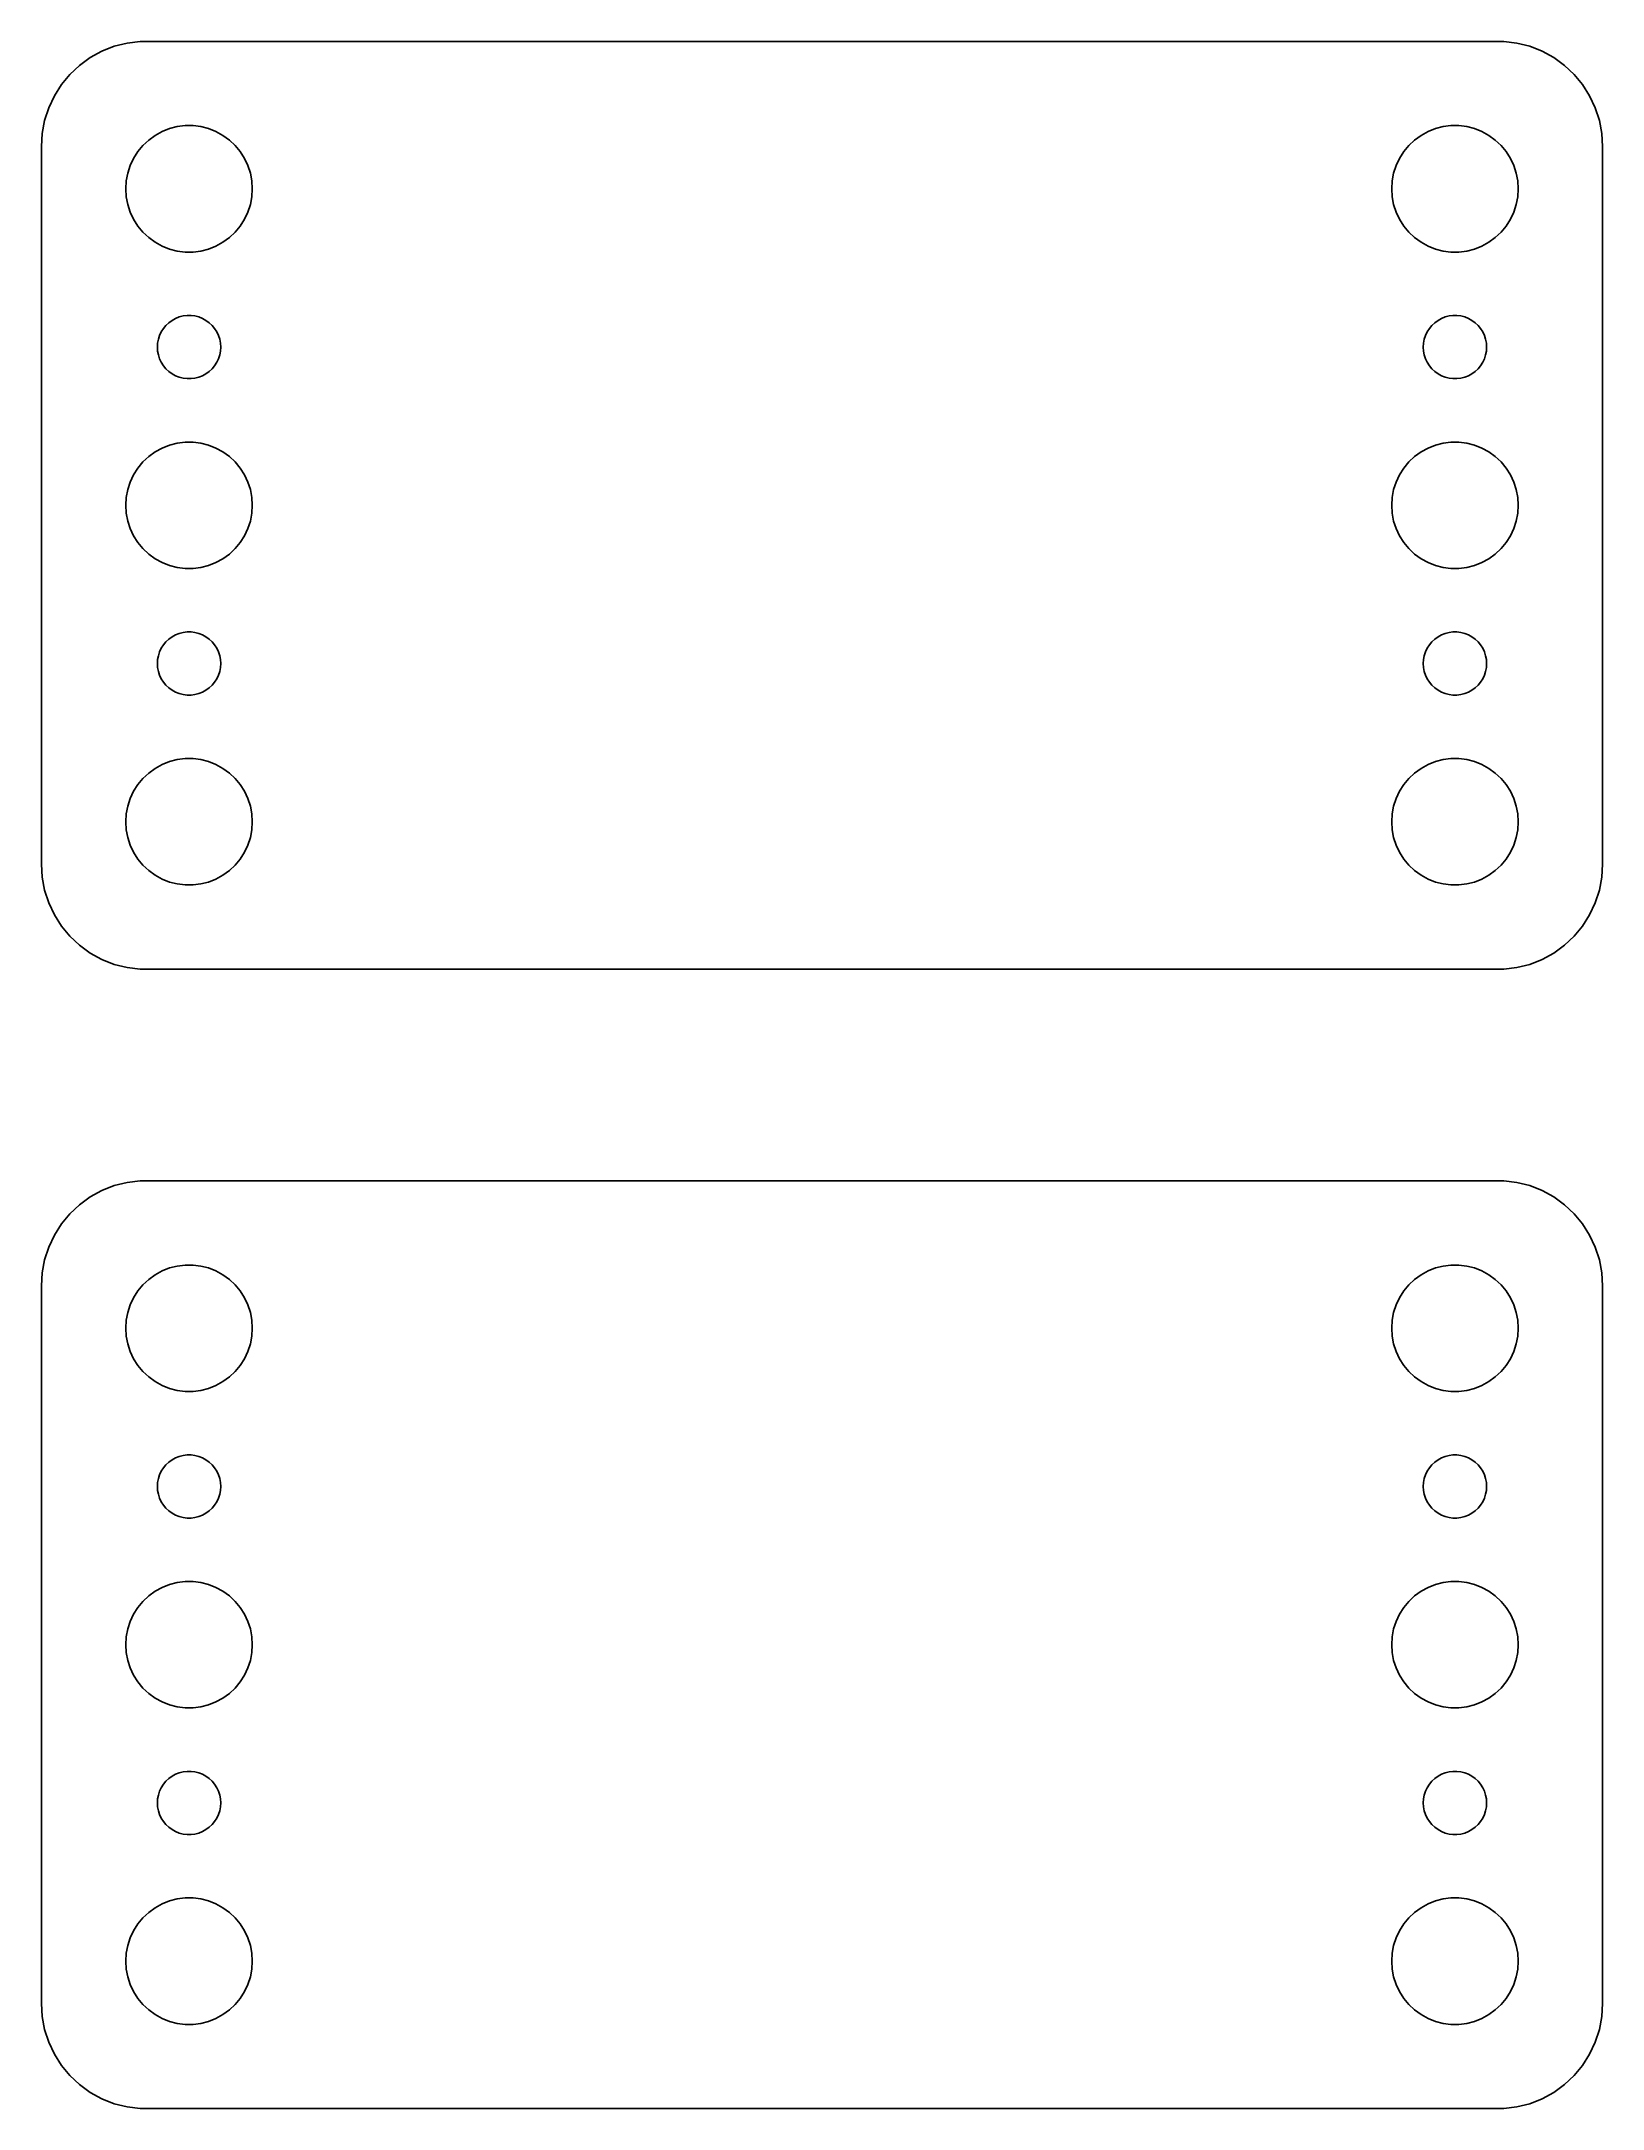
# Model space of a CAD drawing. Header units: metres. Extents: x -37 to 37, y 32 to 130.
import ezdxf

# ---------------------------------------------------------------- set-up
doc = ezdxf.new("R2010")
doc.units = ezdxf.units.M

msp = doc.modelspace()

# ---------------------------------------------------------------- linework, layer by layer
for p, q in [((-34.1289, 129.524), (-34.6791, 129.222)), ((-33.5451, 129.755), (-34.1289, 129.524)), ((-32.9369, 129.911), (-33.5451, 129.755)), ((-32.3139, 129.99), (-32.9369, 129.911)), ((32.3139, 129.99), (-32.3139, 129.99)), ((32.9369, 129.911), (32.3139, 129.99)), ((33.5451, 129.755), (32.9369, 129.911)), ((34.1289, 129.524), (33.5451, 129.755)), ((34.6791, 129.222), (34.1289, 129.524)), ((-35.6448, 128.423), (-36.0451, 127.939)), ((-35.1871, 128.853), (-35.6448, 128.423)), ((-34.6791, 129.222), (-35.1871, 128.853)), ((35.1871, 128.853), (34.6791, 129.222)), ((35.6448, 128.423), (35.1871, 128.853)), ((36.0451, 127.939), (35.6448, 128.423)), ((-36.3815, 127.409), (-36.6489, 126.841)), ((-36.0451, 127.939), (-36.3815, 127.409)), ((36.3815, 127.409), (36.0451, 127.939)), ((36.6489, 126.841), (36.3815, 127.409)), ((-36.6489, 126.841), (-36.8429, 126.243)), ((36.8429, 126.243), (36.6489, 126.841)), ((-36.9606, 125.627), (-37, 125)), ((-36.8429, 126.243), (-36.9606, 125.627)), ((-31.9123, 125.312), (-31.6075, 125.533)), ((-31.6075, 125.533), (-31.2773, 125.714)), ((-31.2773, 125.714), (-30.927, 125.853)), ((-30.927, 125.853), (-30.5621, 125.947)), ((-30.5621, 125.947), (-30.1884, 125.994)), ((-30.1884, 125.994), (-29.8116, 125.994)), ((-29.8116, 125.994), (-29.4379, 125.947)), ((-29.4379, 125.947), (-29.0729, 125.853)), ((-29.0729, 125.853), (-28.7227, 125.714)), ((-28.7227, 125.714), (-28.3925, 125.533)), ((-28.3925, 125.533), (-28.0877, 125.312)), ((28.0877, 125.312), (28.3925, 125.533)), ((28.3925, 125.533), (28.7227, 125.714)), ((28.7227, 125.714), (29.0729, 125.853)), ((29.0729, 125.853), (29.4379, 125.947)), ((29.4379, 125.947), (29.8116, 125.994)), ((29.8116, 125.994), (30.1884, 125.994)), ((30.1884, 125.994), (30.5621, 125.947)), ((30.5621, 125.947), (30.927, 125.853)), ((30.927, 125.853), (31.2773, 125.714)), ((31.2773, 125.714), (31.6075, 125.533)), ((31.6075, 125.533), (31.9123, 125.312)), ((36.9606, 125.627), (36.8429, 126.243)), ((37, 125), (36.9606, 125.627)), ((-37, 125), (-37, 91)), ((-32.7893, 124.104), (-32.6289, 124.445)), ((-32.6289, 124.445), (-32.427, 124.763)), ((-32.427, 124.763), (-32.1869, 125.054)), ((-32.1869, 125.054), (-31.9123, 125.312)), ((-28.0877, 125.312), (-27.8131, 125.054)), ((-27.8131, 125.054), (-27.5729, 124.763)), ((-27.5729, 124.763), (-27.3711, 124.445)), ((-27.3711, 124.445), (-27.2107, 124.104)), ((27.2107, 124.104), (27.3711, 124.445)), ((27.3711, 124.445), (27.5729, 124.763)), ((27.5729, 124.763), (27.8131, 125.054)), ((27.8131, 125.054), (28.0877, 125.312)), ((31.9123, 125.312), (32.1869, 125.054)), ((32.1869, 125.054), (32.427, 124.763)), ((32.427, 124.763), (32.6289, 124.445)), ((32.6289, 124.445), (32.7893, 124.104)), ((37, 91), (37, 125)), ((-32.9763, 123.376), (-32.9057, 123.746)), ((-32.9057, 123.746), (-32.7893, 124.104)), ((-27.2107, 124.104), (-27.0942, 123.746)), ((-27.0942, 123.746), (-27.0237, 123.376)), ((27.0237, 123.376), (27.0942, 123.746)), ((27.0942, 123.746), (27.2107, 124.104)), ((32.7893, 124.104), (32.9057, 123.746)), ((32.9057, 123.746), (32.9763, 123.376)), ((-33, 123), (-32.9763, 123.376)), ((-32.9763, 122.624), (-33, 123)), ((-32.9057, 122.254), (-32.9763, 122.624)), ((-27.0237, 122.624), (-27.0942, 122.254)), ((-27.0237, 123.376), (-27, 123)), ((-27, 123), (-27.0237, 122.624)), ((27, 123), (27.0237, 123.376)), ((27.0237, 122.624), (27, 123)), ((27.0942, 122.254), (27.0237, 122.624)), ((32.9763, 122.624), (32.9057, 122.254)), ((32.9763, 123.376), (33, 123)), ((33, 123), (32.9763, 122.624)), ((-32.7893, 121.896), (-32.9057, 122.254)), ((-32.6289, 121.555), (-32.7893, 121.896)), ((-32.427, 121.237), (-32.6289, 121.555)), ((-27.3711, 121.555), (-27.5729, 121.237)), ((-27.2107, 121.896), (-27.3711, 121.555)), ((-27.0942, 122.254), (-27.2107, 121.896)), ((27.2107, 121.896), (27.0942, 122.254)), ((27.3711, 121.555), (27.2107, 121.896)), ((27.5729, 121.237), (27.3711, 121.555)), ((32.6289, 121.555), (32.427, 121.237)), ((32.7893, 121.896), (32.6289, 121.555)), ((32.9057, 122.254), (32.7893, 121.896)), ((-32.1869, 120.946), (-32.427, 121.237)), ((-31.9123, 120.688), (-32.1869, 120.946)), ((-31.6075, 120.467), (-31.9123, 120.688)), ((-28.0877, 120.688), (-28.3925, 120.467)), ((-27.8131, 120.946), (-28.0877, 120.688)), ((-27.5729, 121.237), (-27.8131, 120.946)), ((27.8131, 120.946), (27.5729, 121.237)), ((28.0877, 120.688), (27.8131, 120.946)), ((28.3925, 120.467), (28.0877, 120.688)), ((31.9123, 120.688), (31.6075, 120.467)), ((32.1869, 120.946), (31.9123, 120.688)), ((32.427, 121.237), (32.1869, 120.946)), ((-31.2773, 120.286), (-31.6075, 120.467)), ((-30.927, 120.147), (-31.2773, 120.286)), ((-30.5621, 120.053), (-30.927, 120.147)), ((-30.1884, 120.006), (-30.5621, 120.053)), ((-29.8116, 120.006), (-30.1884, 120.006)), ((-29.4379, 120.053), (-29.8116, 120.006)), ((-29.0729, 120.147), (-29.4379, 120.053)), ((-28.7227, 120.286), (-29.0729, 120.147)), ((-28.3925, 120.467), (-28.7227, 120.286)), ((28.7227, 120.286), (28.3925, 120.467)), ((29.0729, 120.147), (28.7227, 120.286)), ((29.4379, 120.053), (29.0729, 120.147)), ((29.8116, 120.006), (29.4379, 120.053)), ((30.1884, 120.006), (29.8116, 120.006)), ((30.5621, 120.053), (30.1884, 120.006)), ((30.927, 120.147), (30.5621, 120.053)), ((31.2773, 120.286), (30.927, 120.147)), ((31.6075, 120.467), (31.2773, 120.286)), ((-31.0934, 116.527), (-30.9561, 116.656)), ((-30.9561, 116.656), (-30.8037, 116.766)), ((-30.8037, 116.766), (-30.6387, 116.857)), ((-30.6387, 116.857), (-30.4635, 116.927)), ((-30.4635, 116.927), (-30.2811, 116.973)), ((-30.2811, 116.973), (-30.0942, 116.997)), ((-30.0942, 116.997), (-29.9058, 116.997)), ((-29.9058, 116.997), (-29.7189, 116.973)), ((-29.7189, 116.973), (-29.5365, 116.927)), ((-29.5365, 116.927), (-29.3613, 116.857)), ((-29.3613, 116.857), (-29.1963, 116.766)), ((-29.1963, 116.766), (-29.0439, 116.656)), ((-29.0439, 116.656), (-28.9065, 116.527)), ((28.9065, 116.527), (29.0439, 116.656)), ((29.0439, 116.656), (29.1963, 116.766)), ((29.1963, 116.766), (29.3613, 116.857)), ((29.3613, 116.857), (29.5365, 116.927)), ((29.5365, 116.927), (29.7189, 116.973)), ((29.7189, 116.973), (29.9058, 116.997)), ((29.9058, 116.997), (30.0942, 116.997)), ((30.0942, 116.997), (30.2811, 116.973)), ((30.2811, 116.973), (30.4635, 116.927)), ((30.4635, 116.927), (30.6387, 116.857)), ((30.6387, 116.857), (30.8037, 116.766)), ((30.8037, 116.766), (30.9561, 116.656)), ((30.9561, 116.656), (31.0934, 116.527)), ((-31.5, 115.5), (-31.4882, 115.688)), ((-31.4882, 115.688), (-31.4529, 115.873)), ((-31.4529, 115.873), (-31.3947, 116.052)), ((-31.3947, 116.052), (-31.3145, 116.223)), ((-31.3145, 116.223), (-31.2135, 116.382)), ((-31.2135, 116.382), (-31.0934, 116.527)), ((-28.9065, 116.527), (-28.7865, 116.382)), ((-28.7865, 116.382), (-28.6855, 116.223)), ((-28.6855, 116.223), (-28.6053, 116.052)), ((-28.6053, 116.052), (-28.5471, 115.873)), ((-28.5471, 115.873), (-28.5118, 115.688)), ((-28.5118, 115.688), (-28.5, 115.5)), ((28.5, 115.5), (28.5118, 115.688)), ((28.5118, 115.688), (28.5471, 115.873)), ((28.5471, 115.873), (28.6053, 116.052)), ((28.6053, 116.052), (28.6855, 116.223)), ((28.6855, 116.223), (28.7865, 116.382)), ((28.7865, 116.382), (28.9065, 116.527)), ((31.0934, 116.527), (31.2135, 116.382)), ((31.2135, 116.382), (31.3145, 116.223)), ((31.3145, 116.223), (31.3947, 116.052)), ((31.3947, 116.052), (31.4529, 115.873)), ((31.4529, 115.873), (31.4882, 115.688)), ((31.4882, 115.688), (31.5, 115.5)), ((-31.4882, 115.312), (-31.5, 115.5)), ((-31.4529, 115.127), (-31.4882, 115.312)), ((-31.3947, 114.948), (-31.4529, 115.127)), ((-31.3145, 114.777), (-31.3947, 114.948)), ((-31.2135, 114.618), (-31.3145, 114.777)), ((-28.6855, 114.777), (-28.7865, 114.618)), ((-28.6053, 114.948), (-28.6855, 114.777)), ((-28.5471, 115.127), (-28.6053, 114.948)), ((-28.5118, 115.312), (-28.5471, 115.127)), ((-28.5, 115.5), (-28.5118, 115.312)), ((28.5118, 115.312), (28.5, 115.5)), ((28.5471, 115.127), (28.5118, 115.312)), ((28.6053, 114.948), (28.5471, 115.127)), ((28.6855, 114.777), (28.6053, 114.948)), ((28.7865, 114.618), (28.6855, 114.777)), ((31.3145, 114.777), (31.2135, 114.618)), ((31.3947, 114.948), (31.3145, 114.777)), ((31.4529, 115.127), (31.3947, 114.948)), ((31.4882, 115.312), (31.4529, 115.127)), ((31.5, 115.5), (31.4882, 115.312)), ((-31.0934, 114.473), (-31.2135, 114.618)), ((-30.9561, 114.344), (-31.0934, 114.473)), ((-30.8037, 114.234), (-30.9561, 114.344)), ((-30.6387, 114.143), (-30.8037, 114.234)), ((-30.4635, 114.073), (-30.6387, 114.143)), ((-30.2811, 114.027), (-30.4635, 114.073)), ((-30.0942, 114.003), (-30.2811, 114.027)), ((-29.9058, 114.003), (-30.0942, 114.003)), ((-29.7189, 114.027), (-29.9058, 114.003)), ((-29.5365, 114.073), (-29.7189, 114.027)), ((-29.3613, 114.143), (-29.5365, 114.073)), ((-29.1963, 114.234), (-29.3613, 114.143)), ((-29.0439, 114.344), (-29.1963, 114.234)), ((-28.9065, 114.473), (-29.0439, 114.344)), ((-28.7865, 114.618), (-28.9065, 114.473)), ((28.9065, 114.473), (28.7865, 114.618)), ((29.0439, 114.344), (28.9065, 114.473)), ((29.1963, 114.234), (29.0439, 114.344)), ((29.3613, 114.143), (29.1963, 114.234)), ((29.5365, 114.073), (29.3613, 114.143)), ((29.7189, 114.027), (29.5365, 114.073)), ((29.9058, 114.003), (29.7189, 114.027)), ((30.0942, 114.003), (29.9058, 114.003)), ((30.2811, 114.027), (30.0942, 114.003)), ((30.4635, 114.073), (30.2811, 114.027)), ((30.6387, 114.143), (30.4635, 114.073)), ((30.8037, 114.234), (30.6387, 114.143)), ((30.9561, 114.344), (30.8037, 114.234)), ((31.0934, 114.473), (30.9561, 114.344)), ((31.2135, 114.618), (31.0934, 114.473)), ((-31.2773, 110.714), (-30.927, 110.853)), ((-30.927, 110.853), (-30.5621, 110.947)), ((-30.5621, 110.947), (-30.1884, 110.994)), ((-30.1884, 110.994), (-29.8116, 110.994)), ((-29.8116, 110.994), (-29.4379, 110.947)), ((-29.4379, 110.947), (-29.0729, 110.853)), ((-29.0729, 110.853), (-28.7227, 110.714)), ((28.7227, 110.714), (29.0729, 110.853)), ((29.0729, 110.853), (29.4379, 110.947)), ((29.4379, 110.947), (29.8116, 110.994)), ((29.8116, 110.994), (30.1884, 110.994)), ((30.1884, 110.994), (30.5621, 110.947)), ((30.5621, 110.947), (30.927, 110.853)), ((30.927, 110.853), (31.2773, 110.714)), ((-32.6289, 109.445), (-32.427, 109.763)), ((-32.427, 109.763), (-32.1869, 110.054)), ((-32.1869, 110.054), (-31.9123, 110.312)), ((-31.9123, 110.312), (-31.6075, 110.533)), ((-31.6075, 110.533), (-31.2773, 110.714)), ((-28.7227, 110.714), (-28.3925, 110.533)), ((-28.3925, 110.533), (-28.0877, 110.312)), ((-28.0877, 110.312), (-27.8131, 110.054)), ((-27.8131, 110.054), (-27.5729, 109.763)), ((-27.5729, 109.763), (-27.3711, 109.445)), ((27.3711, 109.445), (27.5729, 109.763)), ((27.5729, 109.763), (27.8131, 110.054)), ((27.8131, 110.054), (28.0877, 110.312)), ((28.0877, 110.312), (28.3925, 110.533)), ((28.3925, 110.533), (28.7227, 110.714)), ((31.2773, 110.714), (31.6075, 110.533)), ((31.6075, 110.533), (31.9123, 110.312)), ((31.9123, 110.312), (32.1869, 110.054)), ((32.1869, 110.054), (32.427, 109.763)), ((32.427, 109.763), (32.6289, 109.445)), ((-32.9057, 108.746), (-32.7893, 109.104)), ((-32.7893, 109.104), (-32.6289, 109.445)), ((-27.3711, 109.445), (-27.2107, 109.104)), ((-27.2107, 109.104), (-27.0942, 108.746)), ((27.0942, 108.746), (27.2107, 109.104)), ((27.2107, 109.104), (27.3711, 109.445)), ((32.6289, 109.445), (32.7893, 109.104)), ((32.7893, 109.104), (32.9057, 108.746)), ((-33, 108), (-32.9763, 108.376)), ((-32.9763, 107.624), (-33, 108)), ((-32.9763, 108.376), (-32.9057, 108.746)), ((-27.0942, 108.746), (-27.0237, 108.376)), ((-27.0237, 108.376), (-27, 108)), ((-27, 108), (-27.0237, 107.624)), ((27, 108), (27.0237, 108.376)), ((27.0237, 107.624), (27, 108)), ((27.0237, 108.376), (27.0942, 108.746)), ((32.9057, 108.746), (32.9763, 108.376)), ((32.9763, 108.376), (33, 108)), ((33, 108), (32.9763, 107.624)), ((-32.9057, 107.254), (-32.9763, 107.624)), ((-32.7893, 106.896), (-32.9057, 107.254)), ((-32.6289, 106.555), (-32.7893, 106.896)), ((-27.2107, 106.896), (-27.3711, 106.555)), ((-27.0942, 107.254), (-27.2107, 106.896)), ((-27.0237, 107.624), (-27.0942, 107.254)), ((27.0942, 107.254), (27.0237, 107.624)), ((27.2107, 106.896), (27.0942, 107.254)), ((27.3711, 106.555), (27.2107, 106.896)), ((32.7893, 106.896), (32.6289, 106.555)), ((32.9057, 107.254), (32.7893, 106.896)), ((32.9763, 107.624), (32.9057, 107.254)), ((-32.427, 106.237), (-32.6289, 106.555)), ((-32.1869, 105.946), (-32.427, 106.237)), ((-31.9123, 105.688), (-32.1869, 105.946)), ((-27.8131, 105.946), (-28.0877, 105.688)), ((-27.5729, 106.237), (-27.8131, 105.946)), ((-27.3711, 106.555), (-27.5729, 106.237)), ((27.5729, 106.237), (27.3711, 106.555)), ((27.8131, 105.946), (27.5729, 106.237)), ((28.0877, 105.688), (27.8131, 105.946)), ((32.1869, 105.946), (31.9123, 105.688)), ((32.427, 106.237), (32.1869, 105.946)), ((32.6289, 106.555), (32.427, 106.237)), ((-31.6075, 105.467), (-31.9123, 105.688)), ((-31.2773, 105.286), (-31.6075, 105.467)), ((-30.927, 105.147), (-31.2773, 105.286)), ((-30.5621, 105.053), (-30.927, 105.147)), ((-30.1884, 105.006), (-30.5621, 105.053)), ((-29.8116, 105.006), (-30.1884, 105.006)), ((-29.4379, 105.053), (-29.8116, 105.006)), ((-29.0729, 105.147), (-29.4379, 105.053)), ((-28.7227, 105.286), (-29.0729, 105.147)), ((-28.3925, 105.467), (-28.7227, 105.286)), ((-28.0877, 105.688), (-28.3925, 105.467)), ((28.3925, 105.467), (28.0877, 105.688)), ((28.7227, 105.286), (28.3925, 105.467)), ((29.0729, 105.147), (28.7227, 105.286)), ((29.4379, 105.053), (29.0729, 105.147)), ((29.8116, 105.006), (29.4379, 105.053)), ((30.1884, 105.006), (29.8116, 105.006)), ((30.5621, 105.053), (30.1884, 105.006)), ((30.927, 105.147), (30.5621, 105.053)), ((31.2773, 105.286), (30.927, 105.147)), ((31.6075, 105.467), (31.2773, 105.286)), ((31.9123, 105.688), (31.6075, 105.467)), ((-30.6387, 101.857), (-30.4635, 101.927)), ((-30.4635, 101.927), (-30.2811, 101.973)), ((-30.2811, 101.973), (-30.0942, 101.997)), ((-30.0942, 101.997), (-29.9058, 101.997)), ((-29.9058, 101.997), (-29.7189, 101.973)), ((-29.7189, 101.973), (-29.5365, 101.927)), ((-29.5365, 101.927), (-29.3613, 101.857)), ((29.3613, 101.857), (29.5365, 101.927)), ((29.5365, 101.927), (29.7189, 101.973)), ((29.7189, 101.973), (29.9058, 101.997)), ((29.9058, 101.997), (30.0942, 101.997)), ((30.0942, 101.997), (30.2811, 101.973)), ((30.2811, 101.973), (30.4635, 101.927)), ((30.4635, 101.927), (30.6387, 101.857)), ((-31.4529, 100.873), (-31.3947, 101.052)), ((-31.3947, 101.052), (-31.3145, 101.223)), ((-31.3145, 101.223), (-31.2135, 101.382)), ((-31.2135, 101.382), (-31.0934, 101.527)), ((-31.0934, 101.527), (-30.9561, 101.656)), ((-30.9561, 101.656), (-30.8037, 101.766)), ((-30.8037, 101.766), (-30.6387, 101.857)), ((-29.3613, 101.857), (-29.1963, 101.766)), ((-29.1963, 101.766), (-29.0439, 101.656)), ((-29.0439, 101.656), (-28.9065, 101.527)), ((-28.9065, 101.527), (-28.7865, 101.382)), ((-28.7865, 101.382), (-28.6855, 101.223)), ((-28.6855, 101.223), (-28.6053, 101.052)), ((-28.6053, 101.052), (-28.5471, 100.873)), ((28.5471, 100.873), (28.6053, 101.052)), ((28.6053, 101.052), (28.6855, 101.223)), ((28.6855, 101.223), (28.7865, 101.382)), ((28.7865, 101.382), (28.9065, 101.527)), ((28.9065, 101.527), (29.0439, 101.656)), ((29.0439, 101.656), (29.1963, 101.766)), ((29.1963, 101.766), (29.3613, 101.857)), ((30.6387, 101.857), (30.8037, 101.766)), ((30.8037, 101.766), (30.9561, 101.656)), ((30.9561, 101.656), (31.0934, 101.527)), ((31.0934, 101.527), (31.2135, 101.382)), ((31.2135, 101.382), (31.3145, 101.223)), ((31.3145, 101.223), (31.3947, 101.052)), ((31.3947, 101.052), (31.4529, 100.873)), ((-31.5, 100.5), (-31.4882, 100.688)), ((-31.4882, 100.312), (-31.5, 100.5)), ((-31.4882, 100.688), (-31.4529, 100.873)), ((-31.4529, 100.127), (-31.4882, 100.312)), ((-31.3947, 99.9478), (-31.4529, 100.127)), ((-31.3145, 99.7774), (-31.3947, 99.9478)), ((-28.6053, 99.9478), (-28.6855, 99.7774)), ((-28.5471, 100.127), (-28.6053, 99.9478)), ((-28.5471, 100.873), (-28.5118, 100.688)), ((-28.5118, 100.312), (-28.5471, 100.127)), ((-28.5118, 100.688), (-28.5, 100.5)), ((-28.5, 100.5), (-28.5118, 100.312)), ((28.5, 100.5), (28.5118, 100.688)), ((28.5118, 100.312), (28.5, 100.5)), ((28.5118, 100.688), (28.5471, 100.873)), ((28.5471, 100.127), (28.5118, 100.312)), ((28.6053, 99.9478), (28.5471, 100.127)), ((28.6855, 99.7774), (28.6053, 99.9478)), ((31.3947, 99.9478), (31.3145, 99.7774)), ((31.4529, 100.127), (31.3947, 99.9478)), ((31.4529, 100.873), (31.4882, 100.688)), ((31.4882, 100.312), (31.4529, 100.127)), ((31.4882, 100.688), (31.5, 100.5)), ((31.5, 100.5), (31.4882, 100.312)), ((-31.2135, 99.6183), (-31.3145, 99.7774)), ((-31.0934, 99.4732), (-31.2135, 99.6183)), ((-30.9561, 99.3442), (-31.0934, 99.4732)), ((-30.8037, 99.2335), (-30.9561, 99.3442)), ((-30.6387, 99.1428), (-30.8037, 99.2335)), ((-30.4635, 99.0734), (-30.6387, 99.1428)), ((-30.2811, 99.0266), (-30.4635, 99.0734)), ((-30.0942, 99.003), (-30.2811, 99.0266)), ((-29.9058, 99.003), (-30.0942, 99.003)), ((-29.7189, 99.0266), (-29.9058, 99.003)), ((-29.5365, 99.0734), (-29.7189, 99.0266)), ((-29.3613, 99.1428), (-29.5365, 99.0734)), ((-29.1963, 99.2335), (-29.3613, 99.1428)), ((-29.0439, 99.3442), (-29.1963, 99.2335)), ((-28.9065, 99.4732), (-29.0439, 99.3442)), ((-28.7865, 99.6183), (-28.9065, 99.4732)), ((-28.6855, 99.7774), (-28.7865, 99.6183)), ((28.7865, 99.6183), (28.6855, 99.7774)), ((28.9065, 99.4732), (28.7865, 99.6183)), ((29.0439, 99.3442), (28.9065, 99.4732)), ((29.1963, 99.2335), (29.0439, 99.3442)), ((29.3613, 99.1428), (29.1963, 99.2335)), ((29.5365, 99.0734), (29.3613, 99.1428)), ((29.7189, 99.0266), (29.5365, 99.0734)), ((29.9058, 99.003), (29.7189, 99.0266)), ((30.0942, 99.003), (29.9058, 99.003)), ((30.2811, 99.0266), (30.0942, 99.003)), ((30.4635, 99.0734), (30.2811, 99.0266)), ((30.6387, 99.1428), (30.4635, 99.0734)), ((30.8037, 99.2335), (30.6387, 99.1428)), ((30.9561, 99.3442), (30.8037, 99.2335)), ((31.0934, 99.4732), (30.9561, 99.3442)), ((31.2135, 99.6183), (31.0934, 99.4732)), ((31.3145, 99.7774), (31.2135, 99.6183)), ((-32.427, 94.7634), (-32.1869, 95.0536)), ((-32.1869, 95.0536), (-31.9123, 95.3116)), ((-31.9123, 95.3116), (-31.6075, 95.533)), ((-31.6075, 95.533), (-31.2773, 95.7145)), ((-31.2773, 95.7145), (-30.927, 95.8532)), ((-30.927, 95.8532), (-30.5621, 95.9469)), ((-30.5621, 95.9469), (-30.1884, 95.9941)), ((-30.1884, 95.9941), (-29.8116, 95.9941)), ((-29.8116, 95.9941), (-29.4379, 95.9469)), ((-29.4379, 95.9469), (-29.0729, 95.8532)), ((-29.0729, 95.8532), (-28.7227, 95.7145)), ((-28.7227, 95.7145), (-28.3925, 95.533)), ((-28.3925, 95.533), (-28.0877, 95.3116)), ((-28.0877, 95.3116), (-27.8131, 95.0536)), ((-27.8131, 95.0536), (-27.5729, 94.7634)), ((27.5729, 94.7634), (27.8131, 95.0536)), ((27.8131, 95.0536), (28.0877, 95.3116)), ((28.0877, 95.3116), (28.3925, 95.533)), ((28.3925, 95.533), (28.7227, 95.7145)), ((28.7227, 95.7145), (29.0729, 95.8532)), ((29.0729, 95.8532), (29.4379, 95.9469)), ((29.4379, 95.9469), (29.8116, 95.9941)), ((29.8116, 95.9941), (30.1884, 95.9941)), ((30.1884, 95.9941), (30.5621, 95.9469)), ((30.5621, 95.9469), (30.927, 95.8532)), ((30.927, 95.8532), (31.2773, 95.7145)), ((31.2773, 95.7145), (31.6075, 95.533)), ((31.6075, 95.533), (31.9123, 95.3116)), ((31.9123, 95.3116), (32.1869, 95.0536)), ((32.1869, 95.0536), (32.427, 94.7634)), ((-32.9057, 93.7461), (-32.7893, 94.1044)), ((-32.7893, 94.1044), (-32.6289, 94.4453)), ((-32.6289, 94.4453), (-32.427, 94.7634)), ((-27.5729, 94.7634), (-27.3711, 94.4453)), ((-27.3711, 94.4453), (-27.2107, 94.1044)), ((-27.2107, 94.1044), (-27.0942, 93.7461)), ((27.0942, 93.7461), (27.2107, 94.1044)), ((27.2107, 94.1044), (27.3711, 94.4453)), ((27.3711, 94.4453), (27.5729, 94.7634)), ((32.427, 94.7634), (32.6289, 94.4453)), ((32.6289, 94.4453), (32.7893, 94.1044)), ((32.7893, 94.1044), (32.9057, 93.7461)), ((-33, 93), (-32.9763, 93.376)), ((-32.9763, 93.376), (-32.9057, 93.7461)), ((-27.0942, 93.7461), (-27.0237, 93.376)), ((-27.0237, 93.376), (-27, 93)), ((27, 93), (27.0237, 93.376)), ((27.0237, 93.376), (27.0942, 93.7461)), ((32.9057, 93.7461), (32.9763, 93.376)), ((32.9763, 93.376), (33, 93)), ((-32.9763, 92.624), (-33, 93)), ((-32.9057, 92.2539), (-32.9763, 92.624)), ((-32.7893, 91.8956), (-32.9057, 92.2539)), ((-27.0942, 92.2539), (-27.2107, 91.8956)), ((-27.0237, 92.624), (-27.0942, 92.2539)), ((-27, 93), (-27.0237, 92.624)), ((27.0237, 92.624), (27, 93)), ((27.0942, 92.2539), (27.0237, 92.624)), ((27.2107, 91.8956), (27.0942, 92.2539)), ((32.9057, 92.2539), (32.7893, 91.8956)), ((32.9763, 92.624), (32.9057, 92.2539)), ((33, 93), (32.9763, 92.624)), ((-32.6289, 91.5547), (-32.7893, 91.8956)), ((-32.427, 91.2366), (-32.6289, 91.5547)), ((-32.1869, 90.9464), (-32.427, 91.2366)), ((-27.5729, 91.2366), (-27.8131, 90.9464)), ((-27.3711, 91.5547), (-27.5729, 91.2366)), ((-27.2107, 91.8956), (-27.3711, 91.5547)), ((27.3711, 91.5547), (27.2107, 91.8956)), ((27.5729, 91.2366), (27.3711, 91.5547)), ((27.8131, 90.9464), (27.5729, 91.2366)), ((32.427, 91.2366), (32.1869, 90.9464)), ((32.6289, 91.5547), (32.427, 91.2366)), ((32.7893, 91.8956), (32.6289, 91.5547)), ((-37, 91), (-36.9606, 90.3733)), ((-36.9606, 90.3733), (-36.8429, 89.7566)), ((-31.9123, 90.6885), (-32.1869, 90.9464)), ((-31.6075, 90.467), (-31.9123, 90.6885)), ((-31.2773, 90.2855), (-31.6075, 90.467)), ((-30.927, 90.1468), (-31.2773, 90.2855)), ((-30.5621, 90.0531), (-30.927, 90.1468)), ((-29.0729, 90.1468), (-29.4379, 90.0531)), ((-28.7227, 90.2855), (-29.0729, 90.1468)), ((-28.3925, 90.467), (-28.7227, 90.2855)), ((-28.0877, 90.6885), (-28.3925, 90.467)), ((-27.8131, 90.9464), (-28.0877, 90.6885)), ((28.0877, 90.6885), (27.8131, 90.9464)), ((28.3925, 90.467), (28.0877, 90.6885)), ((28.7227, 90.2855), (28.3925, 90.467)), ((29.0729, 90.1468), (28.7227, 90.2855)), ((29.4379, 90.0531), (29.0729, 90.1468)), ((30.927, 90.1468), (30.5621, 90.0531)), ((31.2773, 90.2855), (30.927, 90.1468)), ((31.6075, 90.467), (31.2773, 90.2855)), ((31.9123, 90.6885), (31.6075, 90.467)), ((32.1869, 90.9464), (31.9123, 90.6885)), ((36.8429, 89.7566), (36.9606, 90.3733)), ((36.9606, 90.3733), (37, 91)), ((-36.8429, 89.7566), (-36.6489, 89.1594)), ((-30.1884, 90.0059), (-30.5621, 90.0531)), ((-29.8116, 90.0059), (-30.1884, 90.0059)), ((-29.4379, 90.0531), (-29.8116, 90.0059)), ((29.8116, 90.0059), (29.4379, 90.0531)), ((30.1884, 90.0059), (29.8116, 90.0059)), ((30.5621, 90.0531), (30.1884, 90.0059)), ((36.6489, 89.1594), (36.8429, 89.7566)), ((-36.6489, 89.1594), (-36.3815, 88.5912)), ((-36.3815, 88.5912), (-36.0451, 88.0611)), ((36.0451, 88.0611), (36.3815, 88.5912)), ((36.3815, 88.5912), (36.6489, 89.1594)), ((-36.0451, 88.0611), (-35.6448, 87.5773)), ((-35.6448, 87.5773), (-35.1871, 87.1474)), ((35.1871, 87.1474), (35.6448, 87.5773)), ((35.6448, 87.5773), (36.0451, 88.0611)), ((-35.1871, 87.1474), (-34.6791, 86.7784)), ((-34.6791, 86.7784), (-34.1289, 86.4759)), ((-34.1289, 86.4759), (-33.5451, 86.2447)), ((-33.5451, 86.2447), (-32.9369, 86.0886)), ((32.9369, 86.0886), (33.5451, 86.2447)), ((33.5451, 86.2447), (34.1289, 86.4759)), ((34.1289, 86.4759), (34.6791, 86.7784)), ((34.6791, 86.7784), (35.1871, 87.1474)), ((-32.9369, 86.0886), (-32.3139, 86.0099)), ((-32.3139, 86.0099), (32.3139, 86.0099)), ((32.3139, 86.0099), (32.9369, 86.0886)), ((-34.1289, 75.5241), (-34.6791, 75.2216)), ((-33.5451, 75.7553), (-34.1289, 75.5241)), ((-32.9369, 75.9114), (-33.5451, 75.7553)), ((-32.3139, 75.9901), (-32.9369, 75.9114)), ((32.3139, 75.9901), (-32.3139, 75.9901)), ((32.9369, 75.9114), (32.3139, 75.9901)), ((33.5451, 75.7553), (32.9369, 75.9114)), ((34.1289, 75.5241), (33.5451, 75.7553)), ((34.6791, 75.2216), (34.1289, 75.5241)), ((-35.1871, 74.8526), (-35.6448, 74.4227)), ((-34.6791, 75.2216), (-35.1871, 74.8526)), ((35.1871, 74.8526), (34.6791, 75.2216)), ((35.6448, 74.4227), (35.1871, 74.8526)), ((-36.0451, 73.9389), (-36.3815, 73.4088)), ((-35.6448, 74.4227), (-36.0451, 73.9389)), ((36.0451, 73.9389), (35.6448, 74.4227)), ((36.3815, 73.4088), (36.0451, 73.9389)), ((-36.6489, 72.8406), (-36.8429, 72.2434)), ((-36.3815, 73.4088), (-36.6489, 72.8406)), ((36.6489, 72.8406), (36.3815, 73.4088)), ((36.8429, 72.2434), (36.6489, 72.8406)), ((-36.9606, 71.6267), (-37, 71)), ((-36.8429, 72.2434), (-36.9606, 71.6267)), ((-31.9123, 71.3115), (-31.6075, 71.533)), ((-31.6075, 71.533), (-31.2773, 71.7145)), ((-31.2773, 71.7145), (-30.927, 71.8532)), ((-30.927, 71.8532), (-30.5621, 71.9469)), ((-30.5621, 71.9469), (-30.1884, 71.9941)), ((-30.1884, 71.9941), (-29.8116, 71.9941)), ((-29.8116, 71.9941), (-29.4379, 71.9469)), ((-29.4379, 71.9469), (-29.0729, 71.8532)), ((-29.0729, 71.8532), (-28.7227, 71.7145)), ((-28.7227, 71.7145), (-28.3925, 71.533)), ((-28.3925, 71.533), (-28.0877, 71.3115)), ((28.0877, 71.3115), (28.3925, 71.533)), ((28.3925, 71.533), (28.7227, 71.7145)), ((28.7227, 71.7145), (29.0729, 71.8532)), ((29.0729, 71.8532), (29.4379, 71.9469)), ((29.4379, 71.9469), (29.8116, 71.9941)), ((29.8116, 71.9941), (30.1884, 71.9941)), ((30.1884, 71.9941), (30.5621, 71.9469)), ((30.5621, 71.9469), (30.927, 71.8532)), ((30.927, 71.8532), (31.2773, 71.7145)), ((31.2773, 71.7145), (31.6075, 71.533)), ((31.6075, 71.533), (31.9123, 71.3115)), ((36.9606, 71.6267), (36.8429, 72.2434)), ((37, 71), (36.9606, 71.6267)), ((-37, 71), (-37, 37)), ((-32.6289, 70.4453), (-32.427, 70.7634)), ((-32.427, 70.7634), (-32.1869, 71.0536)), ((-32.1869, 71.0536), (-31.9123, 71.3115)), ((-28.0877, 71.3115), (-27.8131, 71.0536)), ((-27.8131, 71.0536), (-27.5729, 70.7634)), ((-27.5729, 70.7634), (-27.3711, 70.4453)), ((27.3711, 70.4453), (27.5729, 70.7634)), ((27.5729, 70.7634), (27.8131, 71.0536)), ((27.8131, 71.0536), (28.0877, 71.3115)), ((31.9123, 71.3115), (32.1869, 71.0536)), ((32.1869, 71.0536), (32.427, 70.7634)), ((32.427, 70.7634), (32.6289, 70.4453)), ((37, 37), (37, 71)), ((-32.9763, 69.376), (-32.9057, 69.7461)), ((-32.9057, 69.7461), (-32.7893, 70.1044)), ((-32.7893, 70.1044), (-32.6289, 70.4453)), ((-27.3711, 70.4453), (-27.2107, 70.1044)), ((-27.2107, 70.1044), (-27.0942, 69.7461)), ((-27.0942, 69.7461), (-27.0237, 69.376)), ((27.0237, 69.376), (27.0942, 69.7461)), ((27.0942, 69.7461), (27.2107, 70.1044)), ((27.2107, 70.1044), (27.3711, 70.4453)), ((32.6289, 70.4453), (32.7893, 70.1044)), ((32.7893, 70.1044), (32.9057, 69.7461)), ((32.9057, 69.7461), (32.9763, 69.376)), ((-33, 69), (-32.9763, 69.376)), ((-32.9763, 68.624), (-33, 69)), ((-32.9057, 68.2539), (-32.9763, 68.624)), ((-27.0237, 68.624), (-27.0942, 68.2539)), ((-27.0237, 69.376), (-27, 69)), ((-27, 69), (-27.0237, 68.624)), ((27, 69), (27.0237, 69.376)), ((27.0237, 68.624), (27, 69)), ((27.0942, 68.2539), (27.0237, 68.624)), ((32.9763, 68.624), (32.9057, 68.2539)), ((32.9763, 69.376), (33, 69)), ((33, 69), (32.9763, 68.624)), ((-32.7893, 67.8956), (-32.9057, 68.2539)), ((-32.6289, 67.5547), (-32.7893, 67.8956)), ((-27.2107, 67.8956), (-27.3711, 67.5547)), ((-27.0942, 68.2539), (-27.2107, 67.8956)), ((27.2107, 67.8956), (27.0942, 68.2539)), ((27.3711, 67.5547), (27.2107, 67.8956)), ((32.7893, 67.8956), (32.6289, 67.5547)), ((32.9057, 68.2539), (32.7893, 67.8956)), ((-32.427, 67.2366), (-32.6289, 67.5547)), ((-32.1869, 66.9464), (-32.427, 67.2366)), ((-31.9123, 66.6884), (-32.1869, 66.9464)), ((-31.6075, 66.467), (-31.9123, 66.6884)), ((-28.0877, 66.6884), (-28.3925, 66.467)), ((-27.8131, 66.9464), (-28.0877, 66.6884)), ((-27.5729, 67.2366), (-27.8131, 66.9464)), ((-27.3711, 67.5547), (-27.5729, 67.2366)), ((27.5729, 67.2366), (27.3711, 67.5547)), ((27.8131, 66.9464), (27.5729, 67.2366)), ((28.0877, 66.6884), (27.8131, 66.9464)), ((28.3925, 66.467), (28.0877, 66.6884)), ((31.9123, 66.6884), (31.6075, 66.467)), ((32.1869, 66.9464), (31.9123, 66.6884)), ((32.427, 67.2366), (32.1869, 66.9464)), ((32.6289, 67.5547), (32.427, 67.2366)), ((-31.2773, 66.2855), (-31.6075, 66.467)), ((-30.927, 66.1468), (-31.2773, 66.2855)), ((-30.5621, 66.0531), (-30.927, 66.1468)), ((-30.1884, 66.0059), (-30.5621, 66.0531)), ((-29.8116, 66.0059), (-30.1884, 66.0059)), ((-29.4379, 66.0531), (-29.8116, 66.0059)), ((-29.0729, 66.1468), (-29.4379, 66.0531)), ((-28.7227, 66.2855), (-29.0729, 66.1468)), ((-28.3925, 66.467), (-28.7227, 66.2855)), ((28.7227, 66.2855), (28.3925, 66.467)), ((29.0729, 66.1468), (28.7227, 66.2855)), ((29.4379, 66.0531), (29.0729, 66.1468)), ((29.8116, 66.0059), (29.4379, 66.0531)), ((30.1884, 66.0059), (29.8116, 66.0059)), ((30.5621, 66.0531), (30.1884, 66.0059)), ((30.927, 66.1468), (30.5621, 66.0531)), ((31.2773, 66.2855), (30.927, 66.1468)), ((31.6075, 66.467), (31.2773, 66.2855)), ((-30.9561, 62.6558), (-30.8037, 62.7665)), ((-30.8037, 62.7665), (-30.6387, 62.8572)), ((-30.6387, 62.8572), (-30.4635, 62.9266)), ((-30.4635, 62.9266), (-30.2811, 62.9734)), ((-30.2811, 62.9734), (-30.0942, 62.997)), ((-30.0942, 62.997), (-29.9058, 62.997)), ((-29.9058, 62.997), (-29.7189, 62.9734)), ((-29.7189, 62.9734), (-29.5365, 62.9266)), ((-29.5365, 62.9266), (-29.3613, 62.8572)), ((-29.3613, 62.8572), (-29.1963, 62.7665)), ((-29.1963, 62.7665), (-29.0439, 62.6558)), ((29.0439, 62.6558), (29.1963, 62.7665)), ((29.1963, 62.7665), (29.3613, 62.8572)), ((29.3613, 62.8572), (29.5365, 62.9266)), ((29.5365, 62.9266), (29.7189, 62.9734)), ((29.7189, 62.9734), (29.9058, 62.997)), ((29.9058, 62.997), (30.0942, 62.997)), ((30.0942, 62.997), (30.2811, 62.9734)), ((30.2811, 62.9734), (30.4635, 62.9266)), ((30.4635, 62.9266), (30.6387, 62.8572)), ((30.6387, 62.8572), (30.8037, 62.7665)), ((30.8037, 62.7665), (30.9561, 62.6558)), ((-31.4882, 61.688), (-31.4529, 61.873)), ((-31.4529, 61.873), (-31.3947, 62.0522)), ((-31.3947, 62.0522), (-31.3145, 62.2226)), ((-31.3145, 62.2226), (-31.2135, 62.3817)), ((-31.2135, 62.3817), (-31.0934, 62.5268)), ((-31.0934, 62.5268), (-30.9561, 62.6558)), ((-29.0439, 62.6558), (-28.9065, 62.5268)), ((-28.9065, 62.5268), (-28.7865, 62.3817)), ((-28.7865, 62.3817), (-28.6855, 62.2226)), ((-28.6855, 62.2226), (-28.6053, 62.0522)), ((-28.6053, 62.0522), (-28.5471, 61.873)), ((-28.5471, 61.873), (-28.5118, 61.688)), ((28.5118, 61.688), (28.5471, 61.873)), ((28.5471, 61.873), (28.6053, 62.0522)), ((28.6053, 62.0522), (28.6855, 62.2226)), ((28.6855, 62.2226), (28.7865, 62.3817)), ((28.7865, 62.3817), (28.9065, 62.5268)), ((28.9065, 62.5268), (29.0439, 62.6558)), ((30.9561, 62.6558), (31.0934, 62.5268)), ((31.0934, 62.5268), (31.2135, 62.3817)), ((31.2135, 62.3817), (31.3145, 62.2226)), ((31.3145, 62.2226), (31.3947, 62.0522)), ((31.3947, 62.0522), (31.4529, 61.873)), ((31.4529, 61.873), (31.4882, 61.688)), ((-31.5, 61.5), (-31.4882, 61.688)), ((-31.4882, 61.312), (-31.5, 61.5)), ((-31.4529, 61.127), (-31.4882, 61.312)), ((-31.3947, 60.9478), (-31.4529, 61.127)), ((-31.3145, 60.7774), (-31.3947, 60.9478)), ((-31.2135, 60.6183), (-31.3145, 60.7774)), ((-28.6855, 60.7774), (-28.7865, 60.6183)), ((-28.6053, 60.9478), (-28.6855, 60.7774)), ((-28.5471, 61.127), (-28.6053, 60.9478)), ((-28.5118, 61.312), (-28.5471, 61.127)), ((-28.5118, 61.688), (-28.5, 61.5)), ((-28.5, 61.5), (-28.5118, 61.312)), ((28.5, 61.5), (28.5118, 61.688)), ((28.5118, 61.312), (28.5, 61.5)), ((28.5471, 61.127), (28.5118, 61.312)), ((28.6053, 60.9478), (28.5471, 61.127)), ((28.6855, 60.7774), (28.6053, 60.9478)), ((28.7865, 60.6183), (28.6855, 60.7774)), ((31.3145, 60.7774), (31.2135, 60.6183)), ((31.3947, 60.9478), (31.3145, 60.7774)), ((31.4529, 61.127), (31.3947, 60.9478)), ((31.4882, 61.312), (31.4529, 61.127)), ((31.4882, 61.688), (31.5, 61.5)), ((31.5, 61.5), (31.4882, 61.312)), ((-31.0934, 60.4732), (-31.2135, 60.6183)), ((-30.9561, 60.3442), (-31.0934, 60.4732)), ((-30.8037, 60.2335), (-30.9561, 60.3442)), ((-30.6387, 60.1427), (-30.8037, 60.2335)), ((-30.4635, 60.0734), (-30.6387, 60.1427)), ((-30.2811, 60.0266), (-30.4635, 60.0734)), ((-30.0942, 60.0029), (-30.2811, 60.0266)), ((-29.9058, 60.0029), (-30.0942, 60.0029)), ((-29.7189, 60.0266), (-29.9058, 60.0029)), ((-29.5365, 60.0734), (-29.7189, 60.0266)), ((-29.3613, 60.1427), (-29.5365, 60.0734)), ((-29.1963, 60.2335), (-29.3613, 60.1427)), ((-29.0439, 60.3442), (-29.1963, 60.2335)), ((-28.9065, 60.4732), (-29.0439, 60.3442)), ((-28.7865, 60.6183), (-28.9065, 60.4732)), ((28.9065, 60.4732), (28.7865, 60.6183)), ((29.0439, 60.3442), (28.9065, 60.4732)), ((29.1963, 60.2335), (29.0439, 60.3442)), ((29.3613, 60.1427), (29.1963, 60.2335)), ((29.5365, 60.0734), (29.3613, 60.1427)), ((29.7189, 60.0266), (29.5365, 60.0734)), ((29.9058, 60.0029), (29.7189, 60.0266)), ((30.0942, 60.0029), (29.9058, 60.0029)), ((30.2811, 60.0266), (30.0942, 60.0029)), ((30.4635, 60.0734), (30.2811, 60.0266)), ((30.6387, 60.1427), (30.4635, 60.0734)), ((30.8037, 60.2335), (30.6387, 60.1427)), ((30.9561, 60.3442), (30.8037, 60.2335)), ((31.0934, 60.4732), (30.9561, 60.3442)), ((31.2135, 60.6183), (31.0934, 60.4732)), ((-31.2773, 56.7145), (-30.927, 56.8532)), ((-30.927, 56.8532), (-30.5621, 56.9469)), ((-30.5621, 56.9469), (-30.1884, 56.9941)), ((-30.1884, 56.9941), (-29.8116, 56.9941)), ((-29.8116, 56.9941), (-29.4379, 56.9469)), ((-29.4379, 56.9469), (-29.0729, 56.8532)), ((-29.0729, 56.8532), (-28.7227, 56.7145)), ((28.7227, 56.7145), (29.0729, 56.8532)), ((29.0729, 56.8532), (29.4379, 56.9469)), ((29.4379, 56.9469), (29.8116, 56.9941)), ((29.8116, 56.9941), (30.1884, 56.9941)), ((30.1884, 56.9941), (30.5621, 56.9469)), ((30.5621, 56.9469), (30.927, 56.8532)), ((30.927, 56.8532), (31.2773, 56.7145)), ((-32.427, 55.7634), (-32.1869, 56.0536)), ((-32.1869, 56.0536), (-31.9123, 56.3115)), ((-31.9123, 56.3115), (-31.6075, 56.533)), ((-31.6075, 56.533), (-31.2773, 56.7145)), ((-28.7227, 56.7145), (-28.3925, 56.533)), ((-28.3925, 56.533), (-28.0877, 56.3115)), ((-28.0877, 56.3115), (-27.8131, 56.0536)), ((-27.8131, 56.0536), (-27.5729, 55.7634)), ((27.5729, 55.7634), (27.8131, 56.0536)), ((27.8131, 56.0536), (28.0877, 56.3115)), ((28.0877, 56.3115), (28.3925, 56.533)), ((28.3925, 56.533), (28.7227, 56.7145)), ((31.2773, 56.7145), (31.6075, 56.533)), ((31.6075, 56.533), (31.9123, 56.3115)), ((31.9123, 56.3115), (32.1869, 56.0536)), ((32.1869, 56.0536), (32.427, 55.7634)), ((-32.9057, 54.7461), (-32.7893, 55.1044)), ((-32.7893, 55.1044), (-32.6289, 55.4453)), ((-32.6289, 55.4453), (-32.427, 55.7634)), ((-27.5729, 55.7634), (-27.3711, 55.4453)), ((-27.3711, 55.4453), (-27.2107, 55.1044)), ((-27.2107, 55.1044), (-27.0942, 54.7461)), ((27.0942, 54.7461), (27.2107, 55.1044)), ((27.2107, 55.1044), (27.3711, 55.4453)), ((27.3711, 55.4453), (27.5729, 55.7634)), ((32.427, 55.7634), (32.6289, 55.4453)), ((32.6289, 55.4453), (32.7893, 55.1044)), ((32.7893, 55.1044), (32.9057, 54.7461)), ((-33, 54), (-32.9763, 54.376)), ((-32.9763, 53.624), (-33, 54)), ((-32.9763, 54.376), (-32.9057, 54.7461)), ((-27.0942, 54.7461), (-27.0237, 54.376)), ((-27.0237, 54.376), (-27, 54)), ((-27, 54), (-27.0237, 53.624)), ((27, 54), (27.0237, 54.376)), ((27.0237, 53.624), (27, 54)), ((27.0237, 54.376), (27.0942, 54.7461)), ((32.9057, 54.7461), (32.9763, 54.376)), ((32.9763, 54.376), (33, 54)), ((33, 54), (32.9763, 53.624)), ((-32.9057, 53.2539), (-32.9763, 53.624)), ((-32.7893, 52.8956), (-32.9057, 53.2539)), ((-27.0942, 53.2539), (-27.2107, 52.8956)), ((-27.0237, 53.624), (-27.0942, 53.2539)), ((27.0942, 53.2539), (27.0237, 53.624)), ((27.2107, 52.8956), (27.0942, 53.2539)), ((32.9057, 53.2539), (32.7893, 52.8956)), ((32.9763, 53.624), (32.9057, 53.2539)), ((-32.6289, 52.5547), (-32.7893, 52.8956)), ((-32.427, 52.2366), (-32.6289, 52.5547)), ((-32.1869, 51.9464), (-32.427, 52.2366)), ((-31.9123, 51.6885), (-32.1869, 51.9464)), ((-27.8131, 51.9464), (-28.0877, 51.6885)), ((-27.5729, 52.2366), (-27.8131, 51.9464)), ((-27.3711, 52.5547), (-27.5729, 52.2366)), ((-27.2107, 52.8956), (-27.3711, 52.5547)), ((27.3711, 52.5547), (27.2107, 52.8956)), ((27.5729, 52.2366), (27.3711, 52.5547)), ((27.8131, 51.9464), (27.5729, 52.2366)), ((28.0877, 51.6885), (27.8131, 51.9464)), ((32.1869, 51.9464), (31.9123, 51.6885)), ((32.427, 52.2366), (32.1869, 51.9464)), ((32.6289, 52.5547), (32.427, 52.2366)), ((32.7893, 52.8956), (32.6289, 52.5547)), ((-31.6075, 51.467), (-31.9123, 51.6885)), ((-31.2773, 51.2855), (-31.6075, 51.467)), ((-30.927, 51.1468), (-31.2773, 51.2855)), ((-30.5621, 51.0531), (-30.927, 51.1468)), ((-30.1884, 51.0059), (-30.5621, 51.0531)), ((-29.8116, 51.0059), (-30.1884, 51.0059)), ((-29.4379, 51.0531), (-29.8116, 51.0059)), ((-29.0729, 51.1468), (-29.4379, 51.0531)), ((-28.7227, 51.2855), (-29.0729, 51.1468)), ((-28.3925, 51.467), (-28.7227, 51.2855)), ((-28.0877, 51.6885), (-28.3925, 51.467)), ((28.3925, 51.467), (28.0877, 51.6885)), ((28.7227, 51.2855), (28.3925, 51.467)), ((29.0729, 51.1468), (28.7227, 51.2855)), ((29.4379, 51.0531), (29.0729, 51.1468)), ((29.8116, 51.0059), (29.4379, 51.0531)), ((30.1884, 51.0059), (29.8116, 51.0059)), ((30.5621, 51.0531), (30.1884, 51.0059)), ((30.927, 51.1468), (30.5621, 51.0531)), ((31.2773, 51.2855), (30.927, 51.1468)), ((31.6075, 51.467), (31.2773, 51.2855)), ((31.9123, 51.6885), (31.6075, 51.467)), ((-31.4529, 46.873), (-31.3947, 47.0522)), ((-31.3947, 47.0522), (-31.3145, 47.2226)), ((-31.3145, 47.2226), (-31.2135, 47.3817)), ((-31.2135, 47.3817), (-31.0934, 47.5268)), ((-31.0934, 47.5268), (-30.9561, 47.6558)), ((-30.9561, 47.6558), (-30.8037, 47.7665)), ((-30.8037, 47.7665), (-30.6387, 47.8573)), ((-30.6387, 47.8573), (-30.4635, 47.9266)), ((-30.4635, 47.9266), (-30.2811, 47.9734)), ((-30.2811, 47.9734), (-30.0942, 47.9971)), ((-30.0942, 47.9971), (-29.9058, 47.9971)), ((-29.9058, 47.9971), (-29.7189, 47.9734)), ((-29.7189, 47.9734), (-29.5365, 47.9266)), ((-29.5365, 47.9266), (-29.3613, 47.8573)), ((-29.3613, 47.8573), (-29.1963, 47.7665)), ((-29.1963, 47.7665), (-29.0439, 47.6558)), ((-29.0439, 47.6558), (-28.9065, 47.5268)), ((-28.9065, 47.5268), (-28.7865, 47.3817)), ((-28.7865, 47.3817), (-28.6855, 47.2226)), ((-28.6855, 47.2226), (-28.6053, 47.0522)), ((-28.6053, 47.0522), (-28.5471, 46.873)), ((28.5471, 46.873), (28.6053, 47.0522)), ((28.6053, 47.0522), (28.6855, 47.2226)), ((28.6855, 47.2226), (28.7865, 47.3817)), ((28.7865, 47.3817), (28.9065, 47.5268)), ((28.9065, 47.5268), (29.0439, 47.6558)), ((29.0439, 47.6558), (29.1963, 47.7665)), ((29.1963, 47.7665), (29.3613, 47.8573)), ((29.3613, 47.8573), (29.5365, 47.9266)), ((29.5365, 47.9266), (29.7189, 47.9734)), ((29.7189, 47.9734), (29.9058, 47.9971)), ((29.9058, 47.9971), (30.0942, 47.9971)), ((30.0942, 47.9971), (30.2811, 47.9734)), ((30.2811, 47.9734), (30.4635, 47.9266)), ((30.4635, 47.9266), (30.6387, 47.8573)), ((30.6387, 47.8573), (30.8037, 47.7665)), ((30.8037, 47.7665), (30.9561, 47.6558)), ((30.9561, 47.6558), (31.0934, 47.5268)), ((31.0934, 47.5268), (31.2135, 47.3817)), ((31.2135, 47.3817), (31.3145, 47.2226)), ((31.3145, 47.2226), (31.3947, 47.0522)), ((31.3947, 47.0522), (31.4529, 46.873)), ((-31.5, 46.5), (-31.4882, 46.688)), ((-31.4882, 46.312), (-31.5, 46.5)), ((-31.4882, 46.688), (-31.4529, 46.873)), ((-31.4529, 46.127), (-31.4882, 46.312)), ((-31.3947, 45.9478), (-31.4529, 46.127)), ((-28.5471, 46.127), (-28.6053, 45.9478)), ((-28.5471, 46.873), (-28.5118, 46.688)), ((-28.5118, 46.312), (-28.5471, 46.127)), ((-28.5118, 46.688), (-28.5, 46.5)), ((-28.5, 46.5), (-28.5118, 46.312)), ((28.5, 46.5), (28.5118, 46.688)), ((28.5118, 46.312), (28.5, 46.5)), ((28.5118, 46.688), (28.5471, 46.873)), ((28.5471, 46.127), (28.5118, 46.312)), ((28.6053, 45.9478), (28.5471, 46.127)), ((31.4529, 46.127), (31.3947, 45.9478)), ((31.4529, 46.873), (31.4882, 46.688)), ((31.4882, 46.312), (31.4529, 46.127)), ((31.4882, 46.688), (31.5, 46.5)), ((31.5, 46.5), (31.4882, 46.312)), ((-31.3145, 45.7774), (-31.3947, 45.9478)), ((-31.2135, 45.6183), (-31.3145, 45.7774)), ((-31.0934, 45.4732), (-31.2135, 45.6183)), ((-30.9561, 45.3442), (-31.0934, 45.4732)), ((-30.8037, 45.2335), (-30.9561, 45.3442)), ((-30.6387, 45.1428), (-30.8037, 45.2335)), ((-30.4635, 45.0734), (-30.6387, 45.1428)), ((-30.2811, 45.0266), (-30.4635, 45.0734)), ((-29.5365, 45.0734), (-29.7189, 45.0266)), ((-29.3613, 45.1428), (-29.5365, 45.0734)), ((-29.1963, 45.2335), (-29.3613, 45.1428)), ((-29.0439, 45.3442), (-29.1963, 45.2335)), ((-28.9065, 45.4732), (-29.0439, 45.3442)), ((-28.7865, 45.6183), (-28.9065, 45.4732)), ((-28.6855, 45.7774), (-28.7865, 45.6183)), ((-28.6053, 45.9478), (-28.6855, 45.7774)), ((28.6855, 45.7774), (28.6053, 45.9478)), ((28.7865, 45.6183), (28.6855, 45.7774)), ((28.9065, 45.4732), (28.7865, 45.6183)), ((29.0439, 45.3442), (28.9065, 45.4732)), ((29.1963, 45.2335), (29.0439, 45.3442)), ((29.3613, 45.1428), (29.1963, 45.2335)), ((29.5365, 45.0734), (29.3613, 45.1428)), ((29.7189, 45.0266), (29.5365, 45.0734)), ((30.4635, 45.0734), (30.2811, 45.0266)), ((30.6387, 45.1428), (30.4635, 45.0734)), ((30.8037, 45.2335), (30.6387, 45.1428)), ((30.9561, 45.3442), (30.8037, 45.2335)), ((31.0934, 45.4732), (30.9561, 45.3442)), ((31.2135, 45.6183), (31.0934, 45.4732)), ((31.3145, 45.7774), (31.2135, 45.6183)), ((31.3947, 45.9478), (31.3145, 45.7774)), ((-30.0942, 45.003), (-30.2811, 45.0266)), ((-29.9058, 45.003), (-30.0942, 45.003)), ((-29.7189, 45.0266), (-29.9058, 45.003)), ((29.9058, 45.003), (29.7189, 45.0266)), ((30.0942, 45.003), (29.9058, 45.003)), ((30.2811, 45.0266), (30.0942, 45.003)), ((-32.1869, 41.0536), (-31.9123, 41.3116)), ((-31.9123, 41.3116), (-31.6075, 41.533)), ((-31.6075, 41.533), (-31.2773, 41.7145)), ((-31.2773, 41.7145), (-30.927, 41.8532)), ((-30.927, 41.8532), (-30.5621, 41.9469)), ((-30.5621, 41.9469), (-30.1884, 41.9941)), ((-30.1884, 41.9941), (-29.8116, 41.9941)), ((-29.8116, 41.9941), (-29.4379, 41.9469)), ((-29.4379, 41.9469), (-29.0729, 41.8532)), ((-29.0729, 41.8532), (-28.7227, 41.7145)), ((-28.7227, 41.7145), (-28.3925, 41.533)), ((-28.3925, 41.533), (-28.0877, 41.3116)), ((-28.0877, 41.3116), (-27.8131, 41.0536)), ((27.8131, 41.0536), (28.0877, 41.3116)), ((28.0877, 41.3116), (28.3925, 41.533)), ((28.3925, 41.533), (28.7227, 41.7145)), ((28.7227, 41.7145), (29.0729, 41.8532)), ((29.0729, 41.8532), (29.4379, 41.9469)), ((29.4379, 41.9469), (29.8116, 41.9941)), ((29.8116, 41.9941), (30.1884, 41.9941)), ((30.1884, 41.9941), (30.5621, 41.9469)), ((30.5621, 41.9469), (30.927, 41.8532)), ((30.927, 41.8532), (31.2773, 41.7145)), ((31.2773, 41.7145), (31.6075, 41.533)), ((31.6075, 41.533), (31.9123, 41.3116)), ((31.9123, 41.3116), (32.1869, 41.0536)), ((-32.7893, 40.1044), (-32.6289, 40.4453)), ((-32.6289, 40.4453), (-32.427, 40.7634)), ((-32.427, 40.7634), (-32.1869, 41.0536)), ((-27.8131, 41.0536), (-27.5729, 40.7634)), ((-27.5729, 40.7634), (-27.3711, 40.4453)), ((-27.3711, 40.4453), (-27.2107, 40.1044)), ((27.2107, 40.1044), (27.3711, 40.4453)), ((27.3711, 40.4453), (27.5729, 40.7634)), ((27.5729, 40.7634), (27.8131, 41.0536)), ((32.1869, 41.0536), (32.427, 40.7634)), ((32.427, 40.7634), (32.6289, 40.4453)), ((32.6289, 40.4453), (32.7893, 40.1044)), ((-33, 39), (-32.9763, 39.376)), ((-32.9763, 39.376), (-32.9057, 39.7461)), ((-32.9057, 39.7461), (-32.7893, 40.1044)), ((-27.2107, 40.1044), (-27.0942, 39.7461)), ((-27.0942, 39.7461), (-27.0237, 39.376)), ((-27.0237, 39.376), (-27, 39)), ((27, 39), (27.0237, 39.376)), ((27.0237, 39.376), (27.0942, 39.7461)), ((27.0942, 39.7461), (27.2107, 40.1044)), ((32.7893, 40.1044), (32.9057, 39.7461)), ((32.9057, 39.7461), (32.9763, 39.376)), ((32.9763, 39.376), (33, 39)), ((-32.9763, 38.624), (-33, 39)), ((-32.9057, 38.2539), (-32.9763, 38.624)), ((-32.7893, 37.8956), (-32.9057, 38.2539)), ((-27.0942, 38.2539), (-27.2107, 37.8956)), ((-27.0237, 38.624), (-27.0942, 38.2539)), ((-27, 39), (-27.0237, 38.624)), ((27.0237, 38.624), (27, 39)), ((27.0942, 38.2539), (27.0237, 38.624)), ((27.2107, 37.8956), (27.0942, 38.2539)), ((32.9057, 38.2539), (32.7893, 37.8956)), ((32.9763, 38.624), (32.9057, 38.2539)), ((33, 39), (32.9763, 38.624)), ((-32.6289, 37.5547), (-32.7893, 37.8956)), ((-32.427, 37.2366), (-32.6289, 37.5547)), ((-32.1869, 36.9464), (-32.427, 37.2366)), ((-27.5729, 37.2366), (-27.8131, 36.9464)), ((-27.3711, 37.5547), (-27.5729, 37.2366)), ((-27.2107, 37.8956), (-27.3711, 37.5547)), ((27.3711, 37.5547), (27.2107, 37.8956)), ((27.5729, 37.2366), (27.3711, 37.5547)), ((27.8131, 36.9464), (27.5729, 37.2366)), ((32.427, 37.2366), (32.1869, 36.9464)), ((32.6289, 37.5547), (32.427, 37.2366)), ((32.7893, 37.8956), (32.6289, 37.5547)), ((-37, 37), (-36.9606, 36.3733)), ((-36.9606, 36.3733), (-36.8429, 35.7566)), ((-31.9123, 36.6885), (-32.1869, 36.9464)), ((-31.6075, 36.467), (-31.9123, 36.6885)), ((-31.2773, 36.2855), (-31.6075, 36.467)), ((-30.927, 36.1468), (-31.2773, 36.2855)), ((-28.7227, 36.2855), (-29.0729, 36.1468)), ((-28.3925, 36.467), (-28.7227, 36.2855)), ((-28.0877, 36.6885), (-28.3925, 36.467)), ((-27.8131, 36.9464), (-28.0877, 36.6885)), ((28.0877, 36.6885), (27.8131, 36.9464)), ((28.3925, 36.467), (28.0877, 36.6885)), ((28.7227, 36.2855), (28.3925, 36.467)), ((29.0729, 36.1468), (28.7227, 36.2855)), ((31.2773, 36.2855), (30.927, 36.1468)), ((31.6075, 36.467), (31.2773, 36.2855)), ((31.9123, 36.6885), (31.6075, 36.467)), ((32.1869, 36.9464), (31.9123, 36.6885)), ((36.8429, 35.7566), (36.9606, 36.3733)), ((36.9606, 36.3733), (37, 37)), ((-36.8429, 35.7566), (-36.6489, 35.1594)), ((-30.5621, 36.0531), (-30.927, 36.1468)), ((-30.1884, 36.0059), (-30.5621, 36.0531)), ((-29.8116, 36.0059), (-30.1884, 36.0059)), ((-29.4379, 36.0531), (-29.8116, 36.0059)), ((-29.0729, 36.1468), (-29.4379, 36.0531)), ((29.4379, 36.0531), (29.0729, 36.1468)), ((29.8116, 36.0059), (29.4379, 36.0531)), ((30.1884, 36.0059), (29.8116, 36.0059)), ((30.5621, 36.0531), (30.1884, 36.0059)), ((30.927, 36.1468), (30.5621, 36.0531)), ((36.6489, 35.1594), (36.8429, 35.7566)), ((-36.6489, 35.1594), (-36.3815, 34.5912)), ((-36.3815, 34.5912), (-36.0451, 34.0611)), ((36.0451, 34.0611), (36.3815, 34.5912)), ((36.3815, 34.5912), (36.6489, 35.1594)), ((-36.0451, 34.0611), (-35.6448, 33.5773)), ((-35.6448, 33.5773), (-35.1871, 33.1474)), ((35.1871, 33.1474), (35.6448, 33.5773)), ((35.6448, 33.5773), (36.0451, 34.0611)), ((-35.1871, 33.1474), (-34.6791, 32.7784)), ((-34.6791, 32.7784), (-34.1289, 32.4759)), ((-34.1289, 32.4759), (-33.5451, 32.2447)), ((33.5451, 32.2447), (34.1289, 32.4759)), ((34.1289, 32.4759), (34.6791, 32.7784)), ((34.6791, 32.7784), (35.1871, 33.1474)), ((-33.5451, 32.2447), (-32.9369, 32.0886)), ((-32.9369, 32.0886), (-32.3139, 32.0099)), ((-32.3139, 32.0099), (32.3139, 32.0099)), ((32.3139, 32.0099), (32.9369, 32.0886)), ((32.9369, 32.0886), (33.5451, 32.2447))]:
    msp.add_line(p, q)

doc.saveas('drawing.dxf')
